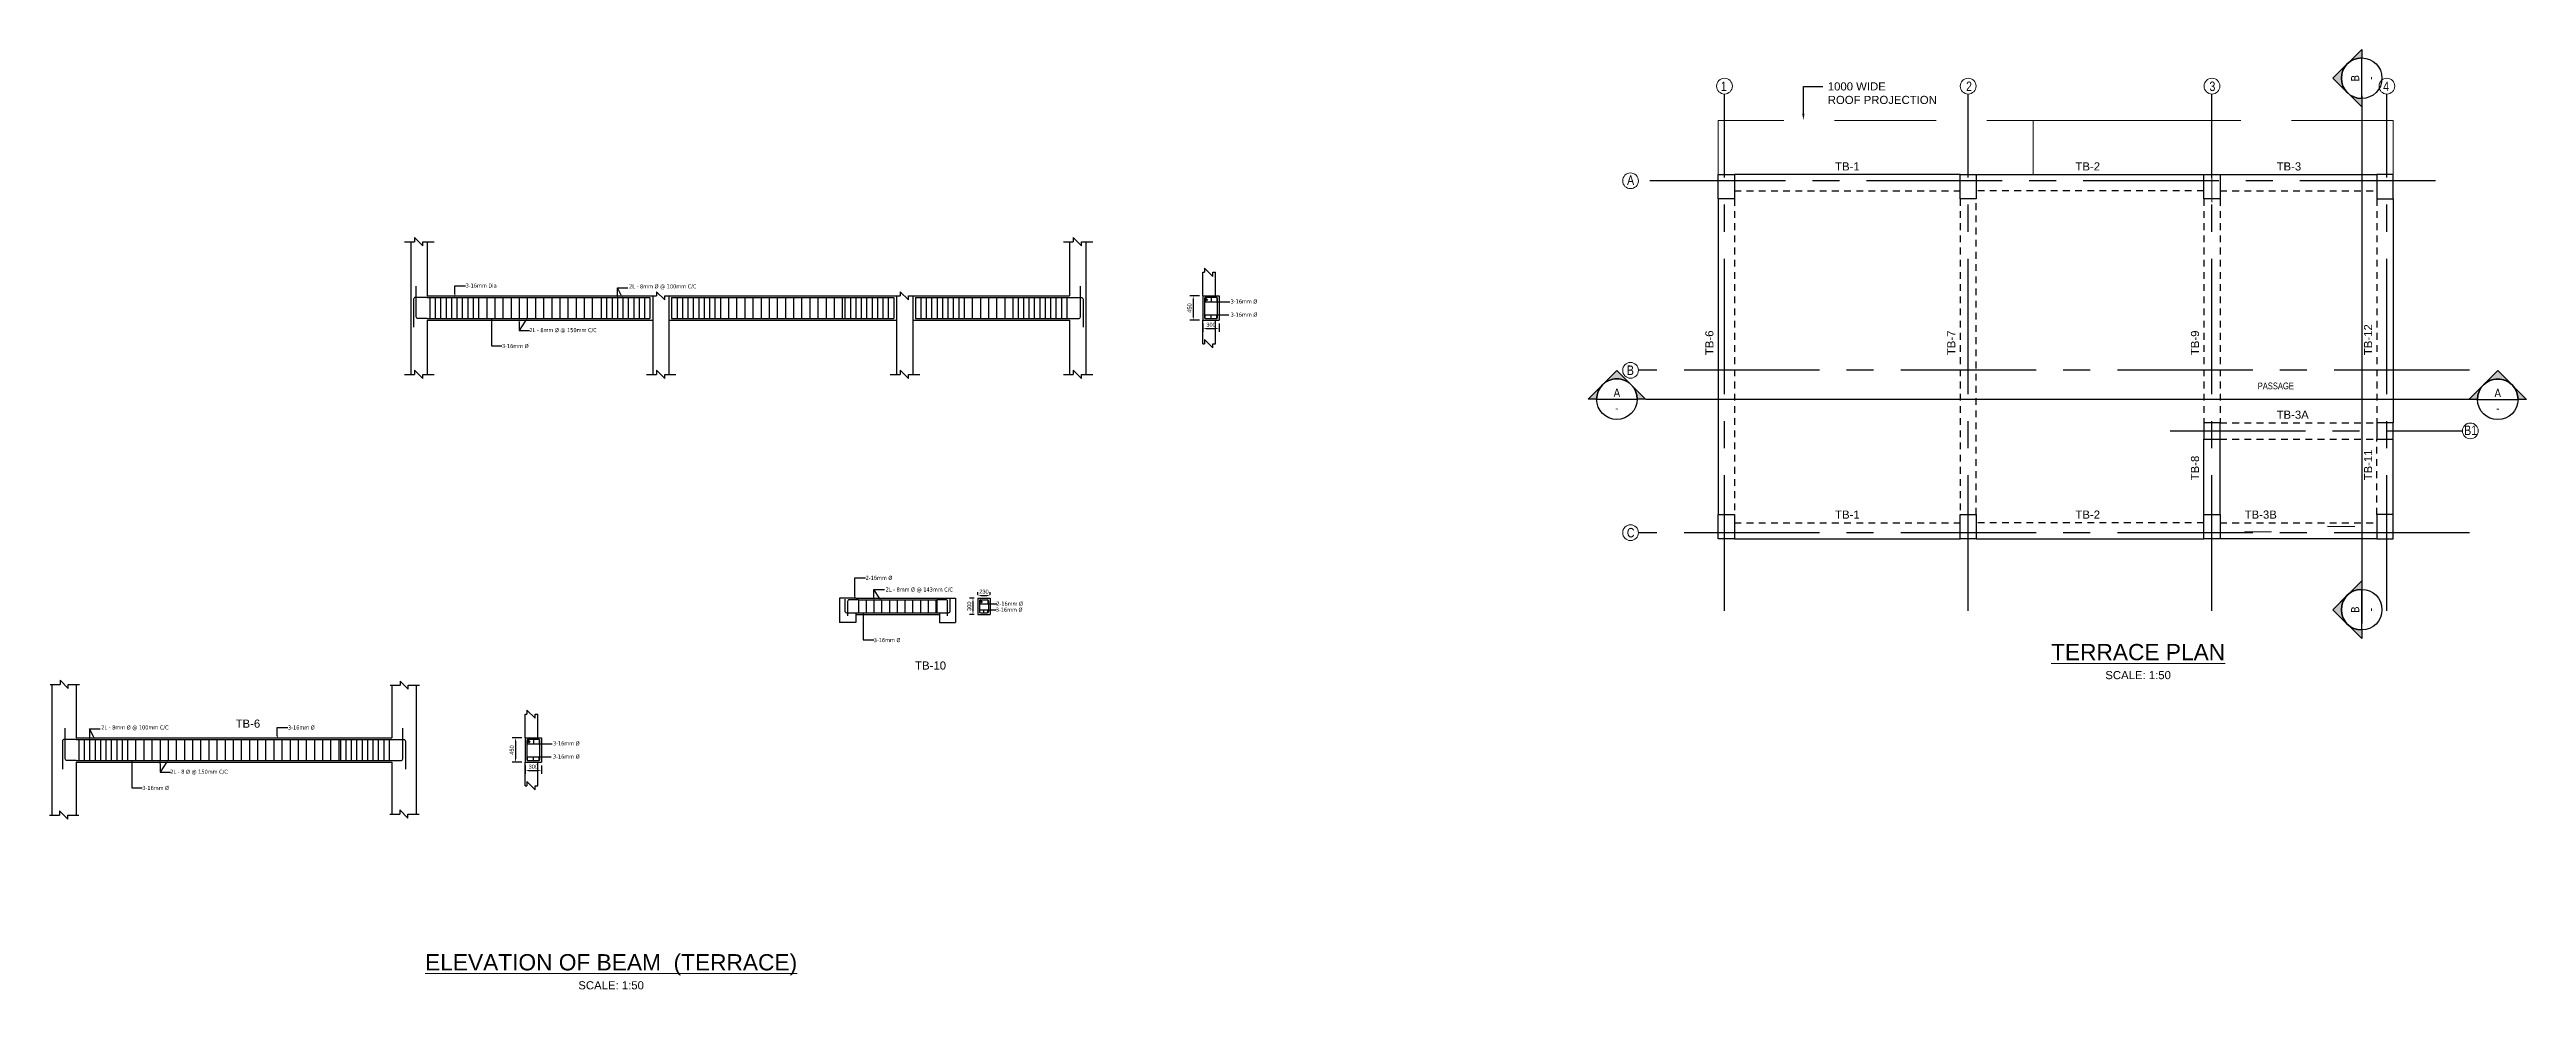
# Model space of a CAD drawing. Header units: millimetres. Extents: x 2923 to 3086, y 1840 to 1916.
# Drawn here: x 2943.22 to 2988.94, y 1864.87 to 1882.23 of the extents above; entities that cross this region are included whole.
import ezdxf
from ezdxf import colors
from ezdxf.entities.mleader import LeaderData, LeaderLine
from ezdxf.enums import TextEntityAlignment as Align
from ezdxf.math import Vec2, Vec3

# ---------------------------------------------------------------- set-up
doc = ezdxf.new("R2010")
doc.units = ezdxf.units.MM
doc.linetypes.add('CENTERX2', pattern=[4, 2.5, -0.5, 0.5, -0.5])
doc.linetypes.add('HIDDEN2', pattern=[0.1875, 0.125, -0.0625])
for name, color, linetype in [('BEAM', 4, 'Continuous'), ('COLUMN', 1, 'Continuous'), ('DIM_50', 7, 'Continuous'), ('GRID', 8, 'CENTERX2'), ('PLINTH BEAM', 7, 'Continuous'), ('REINFORCEMENT', 50, 'Continuous'), ('SECTION_LINE', 7, 'CENTERX2'), ('WALL', 1, 'Continuous')]:
    doc.layers.add(name, color=color, linetype=linetype)
for name, color, linetype, lineweight in [('ROOF_PROJECTION', 8, 'HIDDEN2', 13), ('Text', 7, 'Continuous', 13), ('WINDOW', 8, 'Continuous', 13)]:
    doc.layers.add(name, color=color, linetype=linetype, lineweight=lineweight)
doc.styles.get("Standard").update_dxf_attribs({"font": 'arial.ttf'})
doc.styles.add('Tahoma', font='tahoma.ttf')
doc.dimstyles.new('DIM-25', dxfattribs={"dimtxt": 0.075, "dimasz": 0.0625, "dimexe": 0.0625, "dimexo": 0.0625, "dimgap": 0.03125, "dimtad": 1, "dimdec": 0, "dimlfac": 1000, "dimzin": 1, "dimdsep": 46, "dimtxsty": 'Standard', "dimcen": 0.1, "dimadec": 0, "dimazin": 0, "dimtfac": 1, "dimtdec": 0, "dimtmove": 0, "dimatfit": 3, "dimfxl": 1, "dimarcsym": 0})

msp = doc.modelspace()

# ---------------------------------------------------------------- texts
at = {"layer": 'PLINTH BEAM'}
for s, p in [('TB-1', (2976.1798, 1880.0009)), ('TB-2', (2980.617, 1880.0009)), ('TB-3', (2984.33, 1880.0009)), ('TB-3A', (2984.33, 1875.4159)), ('TB-1', (2976.1798, 1873.5709)), ('TB-2', (2980.617, 1873.5709)), ('TB-3B', (2983.7406, 1873.5709)), ('TB-10', (2959.1956, 1870.7835)), ('TB-6', (2946.6505, 1869.7098))]:
    msp.add_text(s, height=0.15, dxfattribs=at).set_placement(p)
for s, p in [('TB-12', (2986.0935, 1876.591)), ('TB-6', (2973.9335, 1876.591)), ('TB-7', (2978.3985, 1876.591)), ('TB-9', (2982.8985, 1876.591)), ('TB-11', (2986.0935, 1874.2787)), ('TB-8', (2982.8985, 1874.2787))]:
    msp.add_text(s, height=0.15, rotation=90, dxfattribs=at).set_placement(p)
at = {"layer": 'Text', "width": 0.8}
for s, p in [('1', (2974.0697, 1881.4678)), ('2', (2978.5981, 1881.4678)), ('3', (2983.0906, 1881.4678)), ('4', (2986.2991, 1881.4678)), ('A', (2972.3392, 1879.7339)), ('B', (2972.3351, 1876.2241)), ('B1', (2987.7926, 1875.1139)), ('C', (2972.3351, 1873.2241))]:
    msp.add_text(s, height=0.175, dxfattribs=at).set_placement(p)
at = {"layer": 'Text', "char_height": 0.075, "attachment_point": 1, "style": 'Tahoma'}
for s, insert, width in [('3-16mm Dia ', (2950.8966, 1877.9126), 0.659218), ('2L - 8mm %%C @ 100mm C/C', (2953.9142, 1877.898), 1.424021), ('3-16mm %%C ', (2965.0192, 1877.6198), 0.602671), ('3-16mm %%C', (2965.0192, 1877.376), 0.602671), ('3-16mm %%C ', (2951.5672, 1876.797), 0.659218), ('2L - 8mm %%C @ 150mm C/C', (2952.074, 1877.0898), 1.32051), ('2-16mm %%C', (2958.2813, 1872.5147), 0.659218), ('2L - 8mm %%C @ 143mm C/C', (2958.6499, 1872.2991), 1.424021), ('3-16mm %%C ', (2960.6847, 1871.9254), 0.602671), ('2-16mm %%C ', (2960.6941, 1872.0374), 0.602671), ('3-16mm %%C ', (2958.4316, 1871.3652), 0.659218), ('2L - 8mm %%C @ 100mm C/C', (2944.169, 1869.7521), 1.424021), ('3-16mm %%C ', (2947.6181, 1869.7506), 0.659218), ('3-16mm %%C ', (2952.509, 1869.4578), 0.602671), ('2L - 8 %%C @ 150mm C/C', (2945.4438, 1868.9342), 1.153451), ('3-16mm %%C', (2952.509, 1869.214), 0.602671), ('3-16mm %%C ', (2944.9293, 1868.6349), 0.659218)]:
    msp.add_mtext(s, dxfattribs=dict(at, insert=insert, width=width))
at = {"layer": 'Text', "char_height": 0.3, "attachment_point": 1}
for s, insert, width in [('\\pxqc;{\\LTERRACE PLAN\\P\\H0.5x;\\lSCALE: 1:50}', (2979.4405, 1871.2562), 4.665988), ('\\pxqc;{\\LELEVATION OF BEAM  (TERRACE)\\P\\H0.5x;\\lSCALE: 1:50}', (2947.5018, 1865.5272), 12.162197)]:
    msp.add_mtext(s, dxfattribs=dict(at, insert=insert, width=width))

# ---------------------------------------------------------------- blocks, each defined once
blk = doc.blocks.new('*U5')
h = blk.add_hatch(color=256)
edge = h.paths.add_edge_path()
edge.add_line((-0.25, 0), (-0.354, 0))
edge.add_line((-0.354, 0), (0, 0.354))
edge.add_line((0, 0.354), (0.354, 0))
edge.add_line((0.354, 0), (0.25, 0))
edge.add_arc((0, 0), 0.25, 0, 180)
blk.add_line((-0.25, 0), (0.25, 0))
for points in [[(-0.25, 0), (-0.354, 0), (0, 0.354), (0.354, 0), (0.25, 0, 1)], [(0.177, 0.177, 0.414214), (-0.177, 0.177), (0, 0.354), (0.177, 0.177)]]:
    blk.add_lwpolyline(points, format="xyb", close=True)
blk.add_circle((0, 0), 0.25)
at = {"style": 'Tahoma', "flags": 8}
blk.add_attdef('VIEWNUMBER', text='', height=0.0938, dxfattribs=at).set_placement((0, 0), align=Align.BOTTOM_CENTER)
blk.add_attdef('SHEETNUMBER', text='', height=0.0938, dxfattribs=at).set_placement((0, -0.063), align=Align.TOP_CENTER)
blk = doc.blocks.new('*D31')
at = {"color": 0, "lineweight": -2, "transparency": 16777216}
for p, q in [((2964.445, 1877.685), (2964.268, 1877.685)), ((2964.33, 1877.622), (2964.33, 1877.297)), ((2964.445, 1877.235), (2964.268, 1877.235))]:
    blk.add_line(p, q, dxfattribs=at)
at = {"color": 0, "transparency": 16777216}
for points in [[(2964.32, 1877.622), (2964.341, 1877.622), (2964.33, 1877.685)], [(2964.32, 1877.297), (2964.341, 1877.297), (2964.33, 1877.235)]]:
    blk.add_solid(points, dxfattribs=at)
at = {"layer": 'Defpoints', "color": 0, "transparency": 16777216}
for p in [(2964.508, 1877.685), (2964.33, 1877.235), (2964.508, 1877.235)]:
    blk.add_point(p, dxfattribs=at)
at = {"color": 0, "transparency": 16777216, "insert": (2964.261, 1877.46), "char_height": 0.075, "attachment_point": 5, "rotation": 90}
blk.add_mtext('450', dxfattribs=at)
blk = doc.blocks.new('*D32')
at = {"color": 0, "lineweight": -2, "transparency": 16777216}
for p, q in [((2964.508, 1877.172), (2964.508, 1877.019)), ((2964.808, 1877.172), (2964.808, 1877.019)), ((2964.57, 1877.081), (2964.745, 1877.081))]:
    blk.add_line(p, q, dxfattribs=at)
at = {"color": 0, "transparency": 16777216}
for points in [[(2964.57, 1877.092), (2964.57, 1877.071), (2964.508, 1877.081)], [(2964.745, 1877.092), (2964.745, 1877.071), (2964.808, 1877.081)]]:
    blk.add_solid(points, dxfattribs=at)
at = {"layer": 'Defpoints', "color": 0, "transparency": 16777216}
for p in [(2964.508, 1877.235), (2964.808, 1877.235), (2964.808, 1877.081)]:
    blk.add_point(p, dxfattribs=at)
at = {"color": 0, "transparency": 16777216, "insert": (2964.658, 1877.151), "char_height": 0.075, "attachment_point": 5}
blk.add_mtext('300', dxfattribs=at)
blk = doc.blocks.new('*D34')
at = {"color": 0, "lineweight": -2, "transparency": 16777216}
for p, q in [((2951.935, 1869.523), (2951.757, 1869.523)), ((2951.82, 1869.46), (2951.82, 1869.135)), ((2951.935, 1869.073), (2951.757, 1869.073))]:
    blk.add_line(p, q, dxfattribs=at)
at = {"color": 0, "transparency": 16777216}
for points in [[(2951.809, 1869.46), (2951.83, 1869.46), (2951.82, 1869.523)], [(2951.809, 1869.135), (2951.83, 1869.135), (2951.82, 1869.073)]]:
    blk.add_solid(points, dxfattribs=at)
at = {"layer": 'Defpoints', "color": 0, "transparency": 16777216}
for p in [(2951.997, 1869.523), (2951.82, 1869.073), (2951.997, 1869.073)]:
    blk.add_point(p, dxfattribs=at)
at = {"color": 0, "transparency": 16777216, "insert": (2951.75, 1869.298), "char_height": 0.075, "attachment_point": 5, "rotation": 90}
blk.add_mtext('450', dxfattribs=at)
blk = doc.blocks.new('*D33')
at = {"color": 0, "lineweight": -2, "transparency": 16777216}
for p, q in [((2951.997, 1869.01), (2951.997, 1868.857)), ((2952.06, 1868.919), (2952.235, 1868.919)), ((2952.297, 1869.01), (2952.297, 1868.857))]:
    blk.add_line(p, q, dxfattribs=at)
at = {"color": 0, "transparency": 16777216}
for points in [[(2952.06, 1868.93), (2952.06, 1868.909), (2951.997, 1868.919)], [(2952.235, 1868.93), (2952.235, 1868.909), (2952.297, 1868.919)]]:
    blk.add_solid(points, dxfattribs=at)
at = {"layer": 'Defpoints', "color": 0, "transparency": 16777216}
for p in [(2951.997, 1869.073), (2952.297, 1869.073), (2952.297, 1868.919)]:
    blk.add_point(p, dxfattribs=at)
at = {"color": 0, "transparency": 16777216, "insert": (2952.147, 1868.989), "char_height": 0.075, "attachment_point": 5}
blk.add_mtext('300', dxfattribs=at)
blk = doc.blocks.new('*D35')
at = {"color": 0, "lineweight": -2, "transparency": 16777216}
for p, q in [((2960.288, 1872.103), (2960.201, 1872.103)), ((2960.288, 1871.803), (2960.201, 1871.803)), ((2960.263, 1872.041), (2960.263, 1871.866))]:
    blk.add_line(p, q, dxfattribs=at)
at = {"color": 0, "transparency": 16777216}
for points in [[(2960.253, 1872.041), (2960.274, 1872.041), (2960.263, 1872.103)], [(2960.253, 1871.866), (2960.274, 1871.866), (2960.263, 1871.803)]]:
    blk.add_solid(points, dxfattribs=at)
at = {"layer": 'Defpoints', "color": 0, "transparency": 16777216}
for p in [(2960.351, 1872.103), (2960.263, 1871.803), (2960.351, 1871.803)]:
    blk.add_point(p, dxfattribs=at)
at = {"color": 0, "transparency": 16777216, "insert": (2960.194, 1871.953), "char_height": 0.075, "attachment_point": 5, "rotation": 90}
blk.add_mtext('300', dxfattribs=at)
blk = doc.blocks.new('*D36')
at = {"color": 0, "lineweight": -2, "transparency": 16777216}
for p, q in [((2960.351, 1872.166), (2960.351, 1872.214)), ((2960.413, 1872.151), (2960.518, 1872.151)), ((2960.581, 1872.166), (2960.581, 1872.214))]:
    blk.add_line(p, q, dxfattribs=at)
at = {"color": 0, "transparency": 16777216}
for points in [[(2960.413, 1872.162), (2960.413, 1872.141), (2960.351, 1872.151)], [(2960.518, 1872.162), (2960.518, 1872.141), (2960.581, 1872.151)]]:
    blk.add_solid(points, dxfattribs=at)
at = {"layer": 'Defpoints', "color": 0, "transparency": 16777216}
for p in [(2960.351, 1872.103), (2960.581, 1872.151), (2960.581, 1872.103)]:
    blk.add_point(p, dxfattribs=at)
at = {"color": 0, "transparency": 16777216, "insert": (2960.466, 1872.221), "char_height": 0.075, "attachment_point": 5}
blk.add_mtext('230', dxfattribs=at)

# ---------------------------------------------------------------- dimensions: what is measured, and where the dimension line sits
for base, p1, p2, picture, middle in [((2964.3301, 1877.2348), (2964.5078, 1877.6848), (2964.5078, 1877.2348), '*D31', (2964.2606, 1877.4598)), ((2960.2632, 1871.8031), (2960.3509, 1872.1031), (2960.3509, 1871.8031), '*D35', (2960.1936, 1871.9531)), ((2951.8198, 1869.0728), (2951.9975, 1869.5228), (2951.9975, 1869.0728), '*D34', (2951.7503, 1869.2978))]:
    dim = msp.add_linear_dim(base=base, p1=p1, p2=p2, angle=90, dimstyle='DIM-25')
    dim.commit()
    dim.dimension.update_dxf_attribs({"geometry": picture, "text_midpoint": middle})
for base, p1, p2, picture, middle in [((2964.8078, 1877.0813), (2964.5078, 1877.2348), (2964.8078, 1877.2348), '*D32', (2964.6578, 1877.1509)), ((2960.5809, 1872.1511), (2960.3509, 1872.1031), (2960.5809, 1872.1031), '*D36', (2960.4659, 1872.2207)), ((2952.2975, 1868.9193), (2951.9975, 1869.0728), (2952.2975, 1869.0728), '*D33', (2952.1475, 1868.9888))]:
    dim = msp.add_linear_dim(base=base, p1=p1, p2=p2, dimstyle='DIM-25')
    dim.commit()
    dim.dimension.update_dxf_attribs({"geometry": picture, "text_midpoint": middle})

# ---------------------------------------------------------------- linework, layer by layer
for p, q in [((2949.7716, 1878.6848), (2949.9548, 1878.6848)), ((2950.107, 1878.6089), (2949.9548, 1878.7612)), ((2949.9548, 1878.7612), (2949.9548, 1878.6848)), ((2950.107, 1878.6089), (2950.107, 1878.6851)), ((2950.107, 1878.6848), (2950.3152, 1878.6848)), ((2961.9316, 1878.6848), (2962.1148, 1878.6848)), ((2962.267, 1878.6089), (2962.1148, 1878.7612)), ((2962.1148, 1878.7612), (2962.1148, 1878.6848)), ((2962.267, 1878.6089), (2962.267, 1878.6851)), ((2962.267, 1878.6848), (2962.4752, 1878.6848)), ((2964.5075, 1878.121), (2964.537, 1878.121)), ((2964.6892, 1878.0452), (2964.537, 1878.1974)), ((2964.537, 1878.1974), (2964.537, 1878.121)), ((2964.6892, 1878.0452), (2964.6892, 1878.1213)), ((2964.6892, 1878.121), (2964.7378, 1878.121)), ((2954.2366, 1877.6848), (2954.4198, 1877.6848)), ((2954.572, 1877.6089), (2954.4198, 1877.7612)), ((2954.4198, 1877.7612), (2954.4198, 1877.6848)), ((2954.572, 1877.6089), (2954.572, 1877.6851)), ((2954.572, 1877.6848), (2954.7802, 1877.6848)), ((2958.7366, 1877.6848), (2958.9198, 1877.6848)), ((2959.072, 1877.6089), (2958.9198, 1877.7612)), ((2958.9198, 1877.7612), (2958.9198, 1877.6848)), ((2959.072, 1877.6089), (2959.072, 1877.6851)), ((2959.072, 1877.6848), (2959.2802, 1877.6848)), ((2964.55, 1877.6439), (2964.55, 1877.5762)), ((2964.55, 1877.5762), (2965.006, 1877.5762)), ((2964.6578, 1877.6439), (2964.6578, 1877.5762)), ((2964.7655, 1877.6439), (2964.7655, 1877.5762)), ((2964.55, 1877.2757), (2964.55, 1877.3338)), ((2964.55, 1877.3338), (2964.9849, 1877.3338)), ((2964.6578, 1877.2757), (2964.6578, 1877.3338)), ((2964.7655, 1877.2757), (2964.7655, 1877.3338)), ((2964.5078, 1876.8003), (2964.5372, 1876.8003)), ((2964.6895, 1876.7244), (2964.5372, 1876.8767)), ((2964.5372, 1876.8767), (2964.5372, 1876.8003)), ((2964.6895, 1876.7244), (2964.6895, 1876.8005)), ((2964.6895, 1876.8003), (2964.738, 1876.8003)), ((2949.7716, 1876.2348), (2949.9548, 1876.2348)), ((2950.107, 1876.1589), (2949.9548, 1876.3112)), ((2949.9548, 1876.3112), (2949.9548, 1876.2348)), ((2950.107, 1876.1589), (2950.107, 1876.2351)), ((2950.107, 1876.2348), (2950.3152, 1876.2348)), ((2954.2366, 1876.2348), (2954.4198, 1876.2348)), ((2954.572, 1876.1589), (2954.4198, 1876.3112)), ((2954.4198, 1876.3112), (2954.4198, 1876.2348)), ((2954.572, 1876.1589), (2954.572, 1876.2351)), ((2954.572, 1876.2348), (2954.7802, 1876.2348)), ((2958.7366, 1876.2348), (2958.9198, 1876.2348)), ((2959.072, 1876.1589), (2958.9198, 1876.3112)), ((2958.9198, 1876.3112), (2958.9198, 1876.2348)), ((2959.072, 1876.1589), (2959.072, 1876.2351)), ((2959.072, 1876.2348), (2959.2802, 1876.2348)), ((2961.9316, 1876.2348), (2962.1148, 1876.2348)), ((2962.267, 1876.1589), (2962.1148, 1876.3112)), ((2962.1148, 1876.3112), (2962.1148, 1876.2348)), ((2962.267, 1876.1589), (2962.267, 1876.2351)), ((2962.267, 1876.2348), (2962.4752, 1876.2348)), ((2960.3927, 1872.0616), (2960.3927, 1871.9974)), ((2960.3927, 1871.9974), (2960.7051, 1871.9974)), ((2960.3927, 1871.8445), (2960.3927, 1871.885)), ((2960.3927, 1871.885), (2960.6944, 1871.885)), ((2960.4659, 1871.8445), (2960.4659, 1871.885)), ((2960.539, 1872.0616), (2960.539, 1871.9974)), ((2960.539, 1871.8445), (2960.539, 1871.885)), ((2943.2269, 1870.5097), (2943.4101, 1870.5097)), ((2943.5623, 1870.4338), (2943.4101, 1870.5861)), ((2943.4101, 1870.5861), (2943.4101, 1870.5097)), ((2943.5623, 1870.4338), (2943.5623, 1870.51)), ((2943.5623, 1870.5097), (2943.7705, 1870.5097)), ((2949.5025, 1870.4945), (2949.6857, 1870.4945)), ((2949.838, 1870.4187), (2949.6857, 1870.5709)), ((2949.6857, 1870.5709), (2949.6857, 1870.4945)), ((2949.838, 1870.4187), (2949.838, 1870.4948)), ((2949.838, 1870.4945), (2950.0462, 1870.4945)), ((2951.9973, 1869.959), (2952.0267, 1869.959)), ((2952.179, 1869.8832), (2952.0267, 1870.0354)), ((2952.0267, 1870.0354), (2952.0267, 1869.959)), ((2952.179, 1869.8832), (2952.179, 1869.9593)), ((2952.179, 1869.959), (2952.2275, 1869.959)), ((2952.0397, 1869.4819), (2952.0397, 1869.4142)), ((2952.0397, 1869.4142), (2952.4957, 1869.4142)), ((2952.1475, 1869.4819), (2952.1475, 1869.4142)), ((2952.2553, 1869.4819), (2952.2553, 1869.4142)), ((2952.0397, 1869.1137), (2952.0397, 1869.1718)), ((2952.0397, 1869.1718), (2952.4746, 1869.1718)), ((2952.1475, 1869.1137), (2952.1475, 1869.1718)), ((2952.2553, 1869.1137), (2952.2553, 1869.1718)), ((2951.9975, 1868.6382), (2952.0269, 1868.6382)), ((2952.1792, 1868.5624), (2952.0269, 1868.7147)), ((2952.0269, 1868.7147), (2952.0269, 1868.6382)), ((2952.1792, 1868.5624), (2952.1792, 1868.6385)), ((2952.1792, 1868.6382), (2952.2277, 1868.6382)), ((2943.2154, 1868.0956), (2943.3986, 1868.0956)), ((2943.5509, 1868.0197), (2943.3986, 1868.172)), ((2943.3986, 1868.172), (2943.3986, 1868.0956)), ((2943.5509, 1868.0197), (2943.5509, 1868.0959)), ((2943.5509, 1868.0956), (2943.7591, 1868.0956)), ((2949.4965, 1868.1133), (2949.6797, 1868.1133)), ((2949.832, 1868.0375), (2949.6797, 1868.1898)), ((2949.6797, 1868.1898), (2949.6797, 1868.1133)), ((2949.832, 1868.0375), (2949.832, 1868.1136)), ((2949.832, 1868.1133), (2950.0402, 1868.1133))]:
    msp.add_line(p, q)
at = {"layer": 'BEAM'}
for p, q in [((2950.1855, 1877.6848), (2954.3505, 1877.6848)), ((2954.6505, 1877.6848), (2958.8505, 1877.6848)), ((2959.1505, 1877.6848), (2962.0455, 1877.6848)), ((2964.5078, 1877.6848), (2964.8078, 1877.6848)), ((2964.5078, 1877.6848), (2964.5078, 1877.2348)), ((2964.8078, 1877.6848), (2964.8078, 1877.2348)), ((2950.1855, 1877.2348), (2954.3505, 1877.2348)), ((2954.6505, 1877.2348), (2958.8505, 1877.2348)), ((2959.1505, 1877.2348), (2962.0455, 1877.2348)), ((2964.5078, 1877.2348), (2964.8078, 1877.2348)), ((2957.7983, 1872.1031), (2957.7983, 1871.6531)), ((2958.0983, 1872.1031), (2957.7983, 1872.1031)), ((2958.0983, 1872.1031), (2959.6433, 1872.1031)), ((2959.6433, 1872.1031), (2959.9433, 1872.1031)), ((2959.9433, 1872.1031), (2959.9433, 1871.6531)), ((2960.3509, 1872.1031), (2960.5809, 1872.1031)), ((2960.3509, 1872.1031), (2960.3509, 1871.8031)), ((2960.5809, 1872.1031), (2960.5809, 1871.8031)), ((2958.0983, 1871.6531), (2957.7983, 1871.6531)), ((2958.0983, 1871.8331), (2958.0983, 1871.6531)), ((2958.0983, 1871.8031), (2959.6433, 1871.8031)), ((2959.6433, 1871.8331), (2959.6433, 1871.6531)), ((2959.6433, 1871.6531), (2959.9433, 1871.6531)), ((2960.3509, 1871.8031), (2960.5809, 1871.8031)), ((2943.7053, 1869.5228), (2949.5353, 1869.5228)), ((2951.9975, 1869.5228), (2952.2975, 1869.5228)), ((2951.9975, 1869.5228), (2951.9975, 1869.0728)), ((2952.2975, 1869.5228), (2952.2975, 1869.0728)), ((2943.7053, 1869.0728), (2949.5353, 1869.0728)), ((2951.9975, 1869.0728), (2952.2975, 1869.0728))]:
    msp.add_line(p, q, dxfattribs=at)
at = {"layer": 'COLUMN'}
for p, q in [((2949.8855, 1878.6848), (2949.8855, 1876.2348)), ((2950.1855, 1878.6848), (2950.1855, 1877.6848)), ((2962.0455, 1878.6848), (2962.0455, 1877.6848)), ((2962.3455, 1878.6848), (2962.3455, 1876.2348)), ((2954.3505, 1877.6848), (2954.3505, 1876.2348)), ((2954.6505, 1877.6848), (2954.6505, 1876.2348)), ((2958.8505, 1877.6848), (2958.8505, 1876.2348)), ((2959.1505, 1877.6848), (2959.1505, 1876.2348)), ((2950.1855, 1877.2348), (2950.1855, 1876.2348)), ((2962.0455, 1877.2348), (2962.0455, 1876.2348)), ((2943.2553, 1870.5097), (2943.2553, 1868.0956)), ((2943.7053, 1870.5097), (2943.7053, 1869.5228)), ((2949.5353, 1870.4945), (2949.5353, 1869.5228)), ((2949.9853, 1870.4945), (2949.9853, 1868.1133)), ((2943.7053, 1869.0728), (2943.7053, 1868.0956)), ((2949.5353, 1869.0728), (2949.5353, 1868.1133))]:
    msp.add_line(p, q, dxfattribs=at)
for points in [[(2974.0215, 1879.9258), (2974.3215, 1879.9258), (2974.3215, 1879.4758), (2974.0215, 1879.4758)], [(2978.4865, 1879.9258), (2978.7865, 1879.9258), (2978.7865, 1879.4758), (2978.4865, 1879.4758)], [(2982.9865, 1879.9258), (2983.2865, 1879.9258), (2983.2865, 1879.4758), (2982.9865, 1879.4758)], [(2986.4815, 1879.9258), (2986.1815, 1879.9258), (2986.1815, 1879.4758), (2986.4815, 1879.4758)], [(2983.2865, 1875.3408), (2982.9865, 1875.3408), (2982.9865, 1875.0408), (2983.2865, 1875.0408)], [(2986.4815, 1875.3408), (2986.1815, 1875.3408), (2986.1815, 1875.0408), (2986.4815, 1875.0408)], [(2974.0215, 1873.6458), (2974.3215, 1873.6458), (2974.3215, 1873.1958), (2974.0215, 1873.1958)], [(2978.4865, 1873.6458), (2978.7865, 1873.6458), (2978.7865, 1873.1958), (2978.4865, 1873.1958)], [(2982.9865, 1873.6458), (2983.2865, 1873.6458), (2983.2865, 1873.1958), (2982.9865, 1873.1958)], [(2986.4815, 1873.6458), (2986.1815, 1873.6458), (2986.1815, 1873.1958), (2986.4815, 1873.1958)]]:
    msp.add_lwpolyline(points, close=True, dxfattribs=at)
at = {"layer": 'DIM_50', "linetype": 'ByBlock', "lineweight": -2}
for p, q in [((2953.7005, 1877.6841), (2953.7005, 1877.8328)), ((2953.7702, 1877.6956), (2953.7005, 1877.8328)), ((2953.7005, 1877.8328), (2953.894, 1877.8328)), ((2951.9982, 1877.2154), (2951.8858, 1877.0471)), ((2958.0837, 1872.1403), (2958.0837, 1872.4746)), ((2958.0837, 1872.4746), (2958.2772, 1872.4746)), ((2958.4343, 1872.1192), (2958.4343, 1872.2596)), ((2958.4343, 1872.2596), (2958.6278, 1872.2596)), ((2958.54, 1872.1014), (2958.4343, 1872.2596)), ((2958.237, 1871.8176), (2958.237, 1871.3306)), ((2958.237, 1871.3306), (2958.4305, 1871.3306)), ((2943.9553, 1869.6869), (2944.1488, 1869.6869)), ((2945.368, 1869.0598), (2945.2555, 1868.8915))]:
    msp.add_line(p, q, dxfattribs=at)
for points in [[(2950.699, 1877.722), (2950.699, 1877.8725), (2950.8925, 1877.8725)], [(2951.3726, 1877.2493), (2951.3726, 1876.7623), (2951.5661, 1876.7623)], [(2951.8855, 1877.1976), (2951.8855, 1877.0471), (2952.079, 1877.0471)], [(2944.0249, 1869.5497), (2943.9553, 1869.6869), (2943.9553, 1869.5382)], [(2947.4205, 1869.56), (2947.4205, 1869.7105), (2947.614, 1869.7105)], [(2944.7347, 1869.0873), (2944.7347, 1868.6003), (2944.9282, 1868.6003)], [(2945.2553, 1869.0421), (2945.2553, 1868.8915), (2945.4488, 1868.8915)]]:
    msp.add_lwpolyline(points, dxfattribs=at)
at = {"layer": 'DIM_50'}
for points in [[(2950.7102, 1877.722), (2950.699, 1877.6548), (2950.6878, 1877.722)], [(2953.7117, 1877.6841), (2953.7005, 1877.6169), (2953.6894, 1877.6841)], [(2953.7801, 1877.7006), (2953.8005, 1877.6357), (2953.7602, 1877.6905)], [(2951.3852, 1877.1976), (2951.374, 1877.2648), (2951.3628, 1877.1976)], [(2951.8967, 1877.1976), (2951.8855, 1877.2648), (2951.8744, 1877.1976)], [(2951.9889, 1877.2216), (2952.0355, 1877.2712), (2952.0075, 1877.2091)], [(2958.0949, 1872.1403), (2958.0837, 1872.0731), (2958.0725, 1872.1403)], [(2958.4455, 1872.1192), (2958.4343, 1872.052), (2958.4231, 1872.1192)], [(2958.5307, 1872.0952), (2958.5773, 1872.0455), (2958.5493, 1872.1076)], [(2958.2496, 1871.7659), (2958.2384, 1871.8331), (2958.2272, 1871.7659)], [(2943.9665, 1869.5382), (2943.9553, 1869.471), (2943.9441, 1869.5382)], [(2944.0349, 1869.5548), (2944.0553, 1869.4898), (2944.0149, 1869.5446)], [(2947.4317, 1869.56), (2947.4205, 1869.4928), (2947.4093, 1869.56)], [(2944.7473, 1869.0356), (2944.7361, 1869.1028), (2944.725, 1869.0356)], [(2945.2665, 1869.0421), (2945.2553, 1869.1093), (2945.2441, 1869.0421)], [(2945.3586, 1869.066), (2945.4053, 1869.1157), (2945.3773, 1869.0536)]]:
    msp.add_solid(points, dxfattribs=at)
at = {"layer": 'GRID'}
for p, q in [((2974.1365, 1871.8708), (2974.1365, 1881.4133)), ((2978.6365, 1871.8708), (2978.6365, 1881.4133)), ((2983.1365, 1871.8708), (2983.1365, 1881.4133)), ((2986.3665, 1871.8708), (2986.3665, 1881.4133)), ((2987.2613, 1879.8108), (2972.5136, 1879.8108)), ((2987.8911, 1876.3108), (2972.5495, 1876.3108)), ((2982.363, 1875.1908), (2987.7603, 1875.1908)), ((2987.8911, 1873.3108), (2972.5495, 1873.3108))]:
    msp.add_line(p, q, dxfattribs=at)
at = {"layer": 'PLINTH BEAM'}
for p, q in [((2978.4865, 1879.9258), (2974.3215, 1879.9258)), ((2978.7865, 1879.9258), (2982.9865, 1879.9258)), ((2983.2865, 1879.9258), (2986.1815, 1879.9258)), ((2974.0215, 1879.4758), (2974.0215, 1873.6458)), ((2986.4815, 1879.4758), (2986.4815, 1875.3408)), ((2982.9865, 1873.6458), (2982.9865, 1875.0408)), ((2983.2865, 1873.6458), (2983.2865, 1875.0408)), ((2986.4815, 1873.6458), (2986.4815, 1875.0408)), ((2974.3215, 1873.1958), (2978.4865, 1873.1958)), ((2978.7865, 1873.1958), (2982.9865, 1873.1958)), ((2986.1815, 1873.1958), (2983.2865, 1873.1958))]:
    msp.add_line(p, q, dxfattribs=at)
at = {"layer": 'PLINTH BEAM', "linetype": 'HIDDEN2'}
for p, q in [((2974.3215, 1879.6258), (2978.4865, 1879.6258)), ((2974.3215, 1879.4758), (2974.3215, 1873.6458)), ((2978.4865, 1879.4758), (2978.4865, 1873.6458)), ((2982.9865, 1879.6258), (2978.7865, 1879.6258)), ((2978.7865, 1873.6458), (2978.7865, 1879.4758)), ((2982.9865, 1879.4758), (2982.9865, 1875.3408)), ((2983.2865, 1879.6258), (2986.1815, 1879.6258)), ((2983.2865, 1879.4758), (2983.2865, 1875.3408)), ((2986.1815, 1879.4758), (2986.1815, 1875.3408)), ((2983.2865, 1875.3408), (2986.1815, 1875.3408)), ((2983.2865, 1875.0408), (2986.1815, 1875.0408)), ((2986.1815, 1873.6458), (2986.1815, 1875.0408)), ((2974.3215, 1873.4958), (2978.4865, 1873.4958)), ((2982.9865, 1873.4958), (2978.7865, 1873.4958)), ((2983.2865, 1873.4958), (2986.1815, 1873.4958))]:
    msp.add_line(p, q, dxfattribs=at)
at = {"layer": 'REINFORCEMENT'}
for p, q in [((2950.1855, 1877.6548), (2954.3005, 1877.6548)), ((2950.2355, 1877.6548), (2950.2355, 1877.2648)), ((2950.3355, 1877.6548), (2950.3355, 1877.2648)), ((2950.4355, 1877.6548), (2950.4355, 1877.2648)), ((2950.5355, 1877.6548), (2950.5355, 1877.2648)), ((2950.6355, 1877.6548), (2950.6355, 1877.2648)), ((2950.7355, 1877.6548), (2950.7355, 1877.2648)), ((2950.8355, 1877.6548), (2950.8355, 1877.2648)), ((2950.9355, 1877.6548), (2950.9355, 1877.2648)), ((2951.0355, 1877.6548), (2951.0355, 1877.2648)), ((2951.1355, 1877.6548), (2951.1355, 1877.2648)), ((2951.1355, 1877.6548), (2951.1355, 1877.2648)), ((2951.2855, 1877.6548), (2951.2855, 1877.2648)), ((2951.4355, 1877.6548), (2951.4355, 1877.2648)), ((2951.5855, 1877.6548), (2951.5855, 1877.2648)), ((2951.7355, 1877.6548), (2951.7355, 1877.2648)), ((2951.8855, 1877.6548), (2951.8855, 1877.2648)), ((2952.0355, 1877.6548), (2952.0355, 1877.2648)), ((2952.1855, 1877.6548), (2952.1855, 1877.2648)), ((2952.3355, 1877.6548), (2952.3355, 1877.2648)), ((2952.4855, 1877.6548), (2952.4855, 1877.2648)), ((2952.6355, 1877.6548), (2952.6355, 1877.2648)), ((2952.7855, 1877.6548), (2952.7855, 1877.2648)), ((2952.9355, 1877.6548), (2952.9355, 1877.2648)), ((2953.0855, 1877.6548), (2953.0855, 1877.2648)), ((2953.2355, 1877.6548), (2953.2355, 1877.2648)), ((2953.4005, 1877.6548), (2953.4005, 1877.2648)), ((2953.5005, 1877.6548), (2953.5005, 1877.2648)), ((2953.6005, 1877.6548), (2953.6005, 1877.2648)), ((2953.7005, 1877.6548), (2953.7005, 1877.2648)), ((2953.8005, 1877.6548), (2953.8005, 1877.2648)), ((2953.9005, 1877.6548), (2953.9005, 1877.2648)), ((2954.0005, 1877.6548), (2954.0005, 1877.2648)), ((2954.1005, 1877.6548), (2954.1005, 1877.2648)), ((2954.2005, 1877.6548), (2954.2005, 1877.2648)), ((2954.3005, 1877.6548), (2954.3005, 1877.2648)), ((2954.7005, 1877.6548), (2958.8005, 1877.6548)), ((2954.7005, 1877.6548), (2954.7005, 1877.2648)), ((2954.8005, 1877.6548), (2954.8005, 1877.2648)), ((2954.9005, 1877.6548), (2954.9005, 1877.2648)), ((2955.0005, 1877.6548), (2955.0005, 1877.2648)), ((2955.1005, 1877.6548), (2955.1005, 1877.2648)), ((2955.2005, 1877.6548), (2955.2005, 1877.2648)), ((2955.3005, 1877.6548), (2955.3005, 1877.2648)), ((2955.4005, 1877.6548), (2955.4005, 1877.2648)), ((2955.5005, 1877.6548), (2955.5005, 1877.2648)), ((2955.6005, 1877.6548), (2955.6005, 1877.2648)), ((2955.6005, 1877.6548), (2955.6005, 1877.2648)), ((2955.7505, 1877.6548), (2955.7505, 1877.2648)), ((2955.9005, 1877.6548), (2955.9005, 1877.2648)), ((2956.0505, 1877.6548), (2956.0505, 1877.2648)), ((2956.2005, 1877.6548), (2956.2005, 1877.2648)), ((2956.3505, 1877.6548), (2956.3505, 1877.2648)), ((2956.5005, 1877.6548), (2956.5005, 1877.2648)), ((2956.6505, 1877.6548), (2956.6505, 1877.2648)), ((2956.8005, 1877.6548), (2956.8005, 1877.2648)), ((2956.9505, 1877.6548), (2956.9505, 1877.2648)), ((2957.1005, 1877.6548), (2957.1005, 1877.2648)), ((2957.2505, 1877.6548), (2957.2505, 1877.2648)), ((2957.4005, 1877.6548), (2957.4005, 1877.2648)), ((2957.5505, 1877.6548), (2957.5505, 1877.2648)), ((2957.7005, 1877.6548), (2957.7005, 1877.2648)), ((2957.8505, 1877.6548), (2957.8505, 1877.2648)), ((2957.9005, 1877.6548), (2957.9005, 1877.2648)), ((2958.0005, 1877.6548), (2958.0005, 1877.2648)), ((2958.1005, 1877.6548), (2958.1005, 1877.2648)), ((2958.2005, 1877.6548), (2958.2005, 1877.2648)), ((2958.3005, 1877.6548), (2958.3005, 1877.2648)), ((2958.4005, 1877.6548), (2958.4005, 1877.2648)), ((2958.5005, 1877.6548), (2958.5005, 1877.2648)), ((2958.6005, 1877.6548), (2958.6005, 1877.2648)), ((2958.7005, 1877.6548), (2958.7005, 1877.2648)), ((2958.8005, 1877.6548), (2958.8005, 1877.2648)), ((2958.8005, 1877.6548), (2958.8005, 1877.2648)), ((2959.2005, 1877.6548), (2959.2005, 1877.2648)), ((2959.2005, 1877.6548), (2962.0455, 1877.6548)), ((2959.2005, 1877.6548), (2959.2005, 1877.2648)), ((2959.3005, 1877.6548), (2959.3005, 1877.2648)), ((2959.4005, 1877.6548), (2959.4005, 1877.2648)), ((2959.5005, 1877.6548), (2959.5005, 1877.2648)), ((2959.6005, 1877.6548), (2959.6005, 1877.2648)), ((2959.7005, 1877.6548), (2959.7005, 1877.2648)), ((2959.8005, 1877.6548), (2959.8005, 1877.2648)), ((2959.9005, 1877.6548), (2959.9005, 1877.2648)), ((2960.0005, 1877.6548), (2960.0005, 1877.2648)), ((2960.1005, 1877.6548), (2960.1005, 1877.2648)), ((2960.2505, 1877.6548), (2960.2505, 1877.2648)), ((2960.4005, 1877.6548), (2960.4005, 1877.2648)), ((2960.5505, 1877.6548), (2960.5505, 1877.2648)), ((2960.7005, 1877.6548), (2960.7005, 1877.2648)), ((2960.8505, 1877.6548), (2960.8505, 1877.2648)), ((2961.0005, 1877.6548), (2961.0005, 1877.2648)), ((2961.0955, 1877.6548), (2961.0955, 1877.2648)), ((2961.1955, 1877.6548), (2961.1955, 1877.2648)), ((2961.2955, 1877.6548), (2961.2955, 1877.2648)), ((2961.3955, 1877.6548), (2961.3955, 1877.2648)), ((2961.4955, 1877.6548), (2961.4955, 1877.2648)), ((2961.5955, 1877.6548), (2961.5955, 1877.2648)), ((2961.6955, 1877.6548), (2961.6955, 1877.2648)), ((2961.7955, 1877.6548), (2961.7955, 1877.2648)), ((2961.8955, 1877.6548), (2961.8955, 1877.2648)), ((2961.9955, 1877.6548), (2961.9955, 1877.2648)), ((2961.9955, 1877.6548), (2961.9955, 1877.2648)), ((2964.5395, 1877.6429), (2964.5847, 1877.5977)), ((2964.5516, 1877.6538), (2964.5968, 1877.6086)), ((2950.1855, 1877.2648), (2954.3005, 1877.2648)), ((2954.7005, 1877.2648), (2958.8005, 1877.2648)), ((2959.2005, 1877.2648), (2962.0455, 1877.2648)), ((2958.1483, 1872.0731), (2959.5933, 1872.0731)), ((2958.1483, 1872.0731), (2958.1483, 1871.8331)), ((2958.1483, 1871.8331), (2959.5933, 1871.8331)), ((2958.2913, 1872.0731), (2958.2913, 1871.8331)), ((2958.4343, 1872.0731), (2958.4343, 1871.8331)), ((2958.5773, 1872.0731), (2958.5773, 1871.8331)), ((2958.7203, 1872.0731), (2958.7203, 1871.8331)), ((2958.8633, 1872.0731), (2958.8633, 1871.8331)), ((2959.0063, 1872.0731), (2959.0063, 1871.8331)), ((2959.1493, 1872.0731), (2959.1493, 1871.8331)), ((2959.2923, 1872.0731), (2959.2923, 1871.8331)), ((2959.4353, 1872.0731), (2959.4353, 1871.8331)), ((2959.5783, 1872.0731), (2959.5783, 1871.8331)), ((2959.5933, 1872.0731), (2959.5933, 1871.8331)), ((2960.3809, 1872.0531), (2960.3809, 1871.8531)), ((2960.3823, 1872.0605), (2960.4276, 1872.0153)), ((2960.3942, 1872.0719), (2960.4395, 1872.0267)), ((2960.4009, 1872.0731), (2960.5309, 1872.0731)), ((2960.4009, 1871.8331), (2960.5309, 1871.8331)), ((2960.5509, 1872.0531), (2960.5509, 1871.8531)), ((2943.7053, 1869.4928), (2949.5353, 1869.4928)), ((2943.7553, 1869.4928), (2943.7553, 1869.1028)), ((2943.7553, 1869.4928), (2943.7553, 1869.1028)), ((2943.8553, 1869.4928), (2943.8553, 1869.1028)), ((2943.9553, 1869.4928), (2943.9553, 1869.1028)), ((2944.0553, 1869.4928), (2944.0553, 1869.1028)), ((2944.1553, 1869.4928), (2944.1553, 1869.1028)), ((2944.2553, 1869.4928), (2944.2553, 1869.1028)), ((2944.3553, 1869.4928), (2944.3553, 1869.1028)), ((2944.4553, 1869.4928), (2944.4553, 1869.1028)), ((2944.5553, 1869.4928), (2944.5553, 1869.1028)), ((2944.6553, 1869.4928), (2944.6553, 1869.1028)), ((2944.6553, 1869.4928), (2944.6553, 1869.1028)), ((2944.8053, 1869.4928), (2944.8053, 1869.1028)), ((2944.9553, 1869.4928), (2944.9553, 1869.1028)), ((2945.1053, 1869.4928), (2945.1053, 1869.1028)), ((2945.2553, 1869.4928), (2945.2553, 1869.1028)), ((2945.4053, 1869.4928), (2945.4053, 1869.1028)), ((2945.5553, 1869.4928), (2945.5553, 1869.1028)), ((2945.7053, 1869.4928), (2945.7053, 1869.1028)), ((2945.8553, 1869.4928), (2945.8553, 1869.1028)), ((2946.0053, 1869.4928), (2946.0053, 1869.1028)), ((2946.1553, 1869.4928), (2946.1553, 1869.1028)), ((2946.3053, 1869.4928), (2946.3053, 1869.1028)), ((2946.4553, 1869.4928), (2946.4553, 1869.1028)), ((2946.6053, 1869.4928), (2946.6053, 1869.1028)), ((2946.7553, 1869.4928), (2946.7553, 1869.1028)), ((2946.9053, 1869.4928), (2946.9053, 1869.1028)), ((2947.0553, 1869.4928), (2947.0553, 1869.1028)), ((2947.2053, 1869.4928), (2947.2053, 1869.1028)), ((2947.3553, 1869.4928), (2947.3553, 1869.1028)), ((2947.5053, 1869.4928), (2947.5053, 1869.1028)), ((2947.6553, 1869.4928), (2947.6553, 1869.1028)), ((2947.8053, 1869.4928), (2947.8053, 1869.1028)), ((2947.9553, 1869.4928), (2947.9553, 1869.1028)), ((2948.1053, 1869.4928), (2948.1053, 1869.1028)), ((2948.2553, 1869.4928), (2948.2553, 1869.1028)), ((2948.4053, 1869.4928), (2948.4053, 1869.1028)), ((2948.5553, 1869.4928), (2948.5553, 1869.1028)), ((2948.5853, 1869.4928), (2948.5853, 1869.1028)), ((2948.6853, 1869.4928), (2948.6853, 1869.1028)), ((2948.7853, 1869.4928), (2948.7853, 1869.1028)), ((2948.8853, 1869.4928), (2948.8853, 1869.1028)), ((2948.9853, 1869.4928), (2948.9853, 1869.1028)), ((2949.0853, 1869.4928), (2949.0853, 1869.1028)), ((2949.1853, 1869.4928), (2949.1853, 1869.1028)), ((2949.2853, 1869.4928), (2949.2853, 1869.1028)), ((2949.3853, 1869.4928), (2949.3853, 1869.1028)), ((2949.4853, 1869.4928), (2949.4853, 1869.1028)), ((2952.0292, 1869.4809), (2952.0745, 1869.4357)), ((2952.0413, 1869.4918), (2952.0866, 1869.4466)), ((2943.7053, 1869.1028), (2949.4853, 1869.1028)), ((2943.7053, 1869.1028), (2949.5353, 1869.1028))]:
    msp.add_line(p, q, dxfattribs=at)
for points in [[(2950.1855, 1877.6548), (2949.9675, 1877.6548, 0.4142136), (2949.9355, 1877.6228), (2949.9355, 1877.1048)], [(2950.1855, 1877.2648), (2950.0175, 1877.2648, -0.4142136), (2949.9855, 1877.2968), (2949.9855, 1877.8648)], [(2962.0455, 1877.2648), (2962.2135, 1877.2648, 0.4142136), (2962.2455, 1877.2968), (2962.2455, 1877.8648)], [(2962.0455, 1877.6548), (2962.2635, 1877.6548, -0.4142136), (2962.2955, 1877.6228), (2962.2955, 1877.1048)], [(2957.8983, 1872.0831), (2957.8983, 1871.8651, 0.4142136), (2957.9303, 1871.8331), (2958.1483, 1871.8331)], [(2958.1483, 1872.0731), (2957.9803, 1872.0731, 0.4142136), (2957.9483, 1872.0411), (2957.9483, 1871.7731)], [(2959.5933, 1871.8331), (2959.8113, 1871.8331, 0.4142136), (2959.8433, 1871.8651), (2959.8433, 1872.0831)], [(2959.7933, 1871.7731), (2959.7933, 1872.0411, 0.4142136), (2959.7613, 1872.0731), (2959.5933, 1872.0731)], [(2943.7053, 1869.4928), (2943.4873, 1869.4928, 0.4142136), (2943.4553, 1869.4608), (2943.4553, 1868.9428)], [(2943.7053, 1869.1028), (2943.5373, 1869.1028, -0.4142136), (2943.5053, 1869.1348), (2943.5053, 1869.7028)], [(2949.5353, 1869.1028), (2949.7033, 1869.1028, 0.4142136), (2949.7353, 1869.1348), (2949.7353, 1869.7028)], [(2949.5353, 1869.4928), (2949.7533, 1869.4928, -0.4142136), (2949.7853, 1869.4608), (2949.7853, 1868.9428)]]:
    msp.add_lwpolyline(points, format="xyb", dxfattribs=at)
for points in [[(2964.5578, 1877.2648), (2964.7578, 1877.2648, 0.4142136), (2964.7778, 1877.2848), (2964.7778, 1877.6348, 0.4142136), (2964.7578, 1877.6548), (2964.5578, 1877.6548, 0.4142136), (2964.5378, 1877.6348), (2964.5378, 1877.2848, 0.4142136)], [(2952.0475, 1869.1028), (2952.2475, 1869.1028, 0.4142136), (2952.2675, 1869.1228), (2952.2675, 1869.4728, 0.4142136), (2952.2475, 1869.4928), (2952.0475, 1869.4928, 0.4142136), (2952.0275, 1869.4728), (2952.0275, 1869.1228, 0.4142136)]]:
    msp.add_lwpolyline(points, format="xyb", close=True, dxfattribs=at)
at = {"layer": 'REINFORCEMENT', "const_width": 0.008}
for points in [[(2964.546, 1877.6439, 1), (2964.554, 1877.6439, 1)], [(2964.6538, 1877.6439, 1), (2964.6618, 1877.6439, 1)], [(2964.7695, 1877.6439, -1), (2964.7615, 1877.6439, -1)], [(2964.546, 1877.2757, -1), (2964.554, 1877.2757, -1)], [(2964.6538, 1877.2757, -1), (2964.6618, 1877.2757, -1)], [(2964.7695, 1877.2757, 1), (2964.7615, 1877.2757, 1)], [(2960.3887, 1872.0616, 1), (2960.3967, 1872.0616, 1)], [(2960.3887, 1871.8445, -1), (2960.3967, 1871.8445, -1)], [(2960.4699, 1871.8445, 1), (2960.4619, 1871.8445, 1)], [(2960.543, 1872.0616, -1), (2960.535, 1872.0616, -1)], [(2960.543, 1871.8445, 1), (2960.535, 1871.8445, 1)], [(2952.0357, 1869.4819, 1), (2952.0437, 1869.4819, 1)], [(2952.1435, 1869.4819, 1), (2952.1515, 1869.4819, 1)], [(2952.2593, 1869.4819, -1), (2952.2513, 1869.4819, -1)], [(2952.0357, 1869.1137, -1), (2952.0437, 1869.1137, -1)], [(2952.1435, 1869.1137, -1), (2952.1515, 1869.1137, -1)], [(2952.2593, 1869.1137, 1), (2952.2513, 1869.1137, 1)]]:
    msp.add_lwpolyline(points, format="xyb", close=True, dxfattribs=at)
at = {"layer": 'REINFORCEMENT'}
for centre, start, end in [((2960.4009, 1872.0531), 90, 180), ((2960.4009, 1871.8531), 180, 270), ((2960.5309, 1872.0531), 0, 90), ((2960.5309, 1871.8531), 270, 0)]:
    msp.add_arc(centre, 0.02, start, end, dxfattribs=at)
at = {"layer": 'ROOF_PROJECTION', "ltscale": 15}
msp.add_lwpolyline([(2986.4815, 1879.9258), (2986.4815, 1880.9258), (2974.0215, 1880.9258), (2974.0215, 1879.9258)], dxfattribs=at)
at = {"layer": 'ROOF_PROJECTION', "ltscale": 25}
msp.add_lwpolyline([(2979.8365, 1879.9258), (2979.8365, 1880.9258), (2983.1365, 1880.9258), (2983.1365, 1879.4138)], dxfattribs=at)
at = {"layer": 'SECTION_LINE', "ltscale": 10}
for points, elevation in [([(2985.9007, 1881.3792), (2985.9007, 1871.6337)], 0.02), ([(2987.9288, 1875.7742), (2972.6855, 1875.7742)], 0.01)]:
    msp.add_lwpolyline(points, dxfattribs=dict(at, elevation=elevation))
at = {"layer": 'Text'}
for centre in [(2974.1365, 1881.5591), (2978.6365, 1881.5591), (2983.1365, 1881.5591), (2986.3665, 1881.5591), (2972.4036, 1879.8108), (2972.4036, 1876.3108), (2987.9062, 1875.1908), (2972.4036, 1873.3108)]:
    msp.add_circle(centre, 0.1458, dxfattribs=at)
at = {"layer": 'WALL'}
for p, q in [((2964.5078, 1877.6848), (2964.5075, 1878.121)), ((2964.7378, 1877.6848), (2964.7378, 1878.121)), ((2964.5078, 1876.8003), (2964.5078, 1877.2348)), ((2964.7378, 1876.8003), (2964.7378, 1877.2348)), ((2951.9975, 1869.5228), (2951.9973, 1869.959)), ((2952.2275, 1869.5228), (2952.2275, 1869.959)), ((2951.9975, 1868.6382), (2951.9975, 1869.0728)), ((2952.2275, 1868.6382), (2952.2275, 1869.0728))]:
    msp.add_line(p, q, dxfattribs=at)
at = {"layer": 'WINDOW'}
for p, q in [((2983.7365, 1873.3289), (2984.2365, 1873.3289)), ((2985.2715, 1873.4258), (2985.7715, 1873.4258))]:
    msp.add_line(p, q, dxfattribs=at)

# ---------------------------------------------------------------- block references
at = {"layer": 'DIM_50'}
ref = msp.add_blockref('*U5', (2985.9007, 1881.7046), dxfattribs=dict(at, xscale=1.5, yscale=1.5, zscale=1.5, rotation=90))
ref.add_attrib('VIEWNUMBER', 'B', dxfattribs={"layer": '0', "height": 0.15, "rotation": 90, "style": 'Tahoma'}).set_placement((2985.9007, 1881.7046), align=Align.BOTTOM_CENTER)
ref.add_attrib('SHEETNUMBER', '-', dxfattribs={"layer": '0', "height": 0.1406, "rotation": 90, "style": 'Tahoma'}).set_placement((2985.9944, 1881.7046), align=Align.TOP_CENTER)
ref = msp.add_blockref('*U5', (2972.1512, 1875.7782), dxfattribs=dict(at, xscale=1.5, yscale=1.5, zscale=1.5))
ref.add_attrib('VIEWNUMBER', 'A', dxfattribs={"layer": '0', "height": 0.15, "style": 'Tahoma'}).set_placement((2972.1512, 1875.7782), align=Align.BOTTOM_CENTER)
ref.add_attrib('SHEETNUMBER', '-', dxfattribs={"layer": '0', "height": 0.1406, "style": 'Tahoma'}).set_placement((2972.1512, 1875.6844), align=Align.TOP_CENTER)
ref = msp.add_blockref('*U5', (2988.4127, 1875.7742), dxfattribs=dict(at, xscale=1.5, yscale=1.5, zscale=1.5))
ref.add_attrib('VIEWNUMBER', 'A', dxfattribs={"layer": '0', "height": 0.15, "style": 'Tahoma'}).set_placement((2988.4127, 1875.7742), align=Align.BOTTOM_CENTER)
ref.add_attrib('SHEETNUMBER', '-', dxfattribs={"layer": '0', "height": 0.1406, "style": 'Tahoma'}).set_placement((2988.4127, 1875.6805), align=Align.TOP_CENTER)
ref = msp.add_blockref('*U5', (2985.9007, 1871.8895, 0.02), dxfattribs=dict(at, xscale=1.5, yscale=1.5, zscale=1.5, rotation=90))
ref.add_attrib('VIEWNUMBER', 'B', dxfattribs={"layer": '0', "height": 0.15, "rotation": 90, "style": 'Tahoma'}).set_placement((2985.9007, 1871.8895, 0.02), align=Align.BOTTOM_CENTER)
ref.add_attrib('SHEETNUMBER', '-', dxfattribs={"layer": '0', "height": 0.1406, "rotation": 90, "style": 'Tahoma'}).set_placement((2985.9944, 1871.8895, 0.02), align=Align.TOP_CENTER)

msp.set_redraw_order([(e.dxf.handle, doc.entitydb.next_handle()) for e in msp.query("TEXT MTEXT ATTDEF DIMENSION ARC_DIMENSION")])  # texts and dimensions are drawn at this point

# ---------------------------------------------------------------- leaders
at = {"layer": 'DIM_50'}
ml = msp.add_multileader_mtext('Standard', dxfattribs=at)
ml.set_content('1000 WIDE \\PROOF PROJECTION', color=256)
ml.set_leader_properties()
ml.build(insert=Vec2(0, 0))
ml.multileader.update_dxf_attribs({"dogleg_length": 0.36, "arrow_head_size": 0.125})
ctx = ml.context
ctx.base_point, ctx.char_height, ctx.arrow_head_size, ctx.landing_gap_size, ctx.plane_origin = Vec3(2975.9539, 1881.5525), 0.15, 0.125, 0.09, Vec3(2975.5939, 1880.9258)
notes = []
notes.append((ctx, [(0, (1, 1, 0), (2975.5939, 1881.5525), (1, 0), 0.36, [(0, [(2975.5939, 1880.9258)], 0, [])])]))
ctx.mtext.insert, ctx.mtext.flow_direction = Vec3(2976.0439, 1881.6288), 5
for ctx, leaders in notes:
    for number, flags, end, landing, length, lines in leaders:
        leader = LeaderData()
        leader.index, (leader.has_last_leader_line, leader.has_dogleg_vector, leader.attachment_direction) = number, flags
        leader.last_leader_point, leader.dogleg_vector, leader.dogleg_length = Vec3(end), Vec3(landing), length
        for number, points, colour, breaks in lines:
            line = LeaderLine()
            line.index, line.vertices, line.color, line.breaks = number, Vec3.list(points), colors.encode_raw_color(colour), breaks
            leader.lines.append(line)
        ctx.leaders.append(leader)

# ---------------------------------------------------------------- next in the draw order: texts
at = {"layer": 'Text', "insert": (2983.9612, 1876.0847), "char_height": 0.125, "width": 0.708393, "attachment_point": 1, "bg_fill": 3, "box_fill_scale": 1.5, "bg_fill_color": 256, "bg_fill_transparency": 0}
msp.add_mtext('\\pxqc;{\\W0.8;PASSAGE}', dxfattribs=at)

doc.saveas('drawing.dxf')
